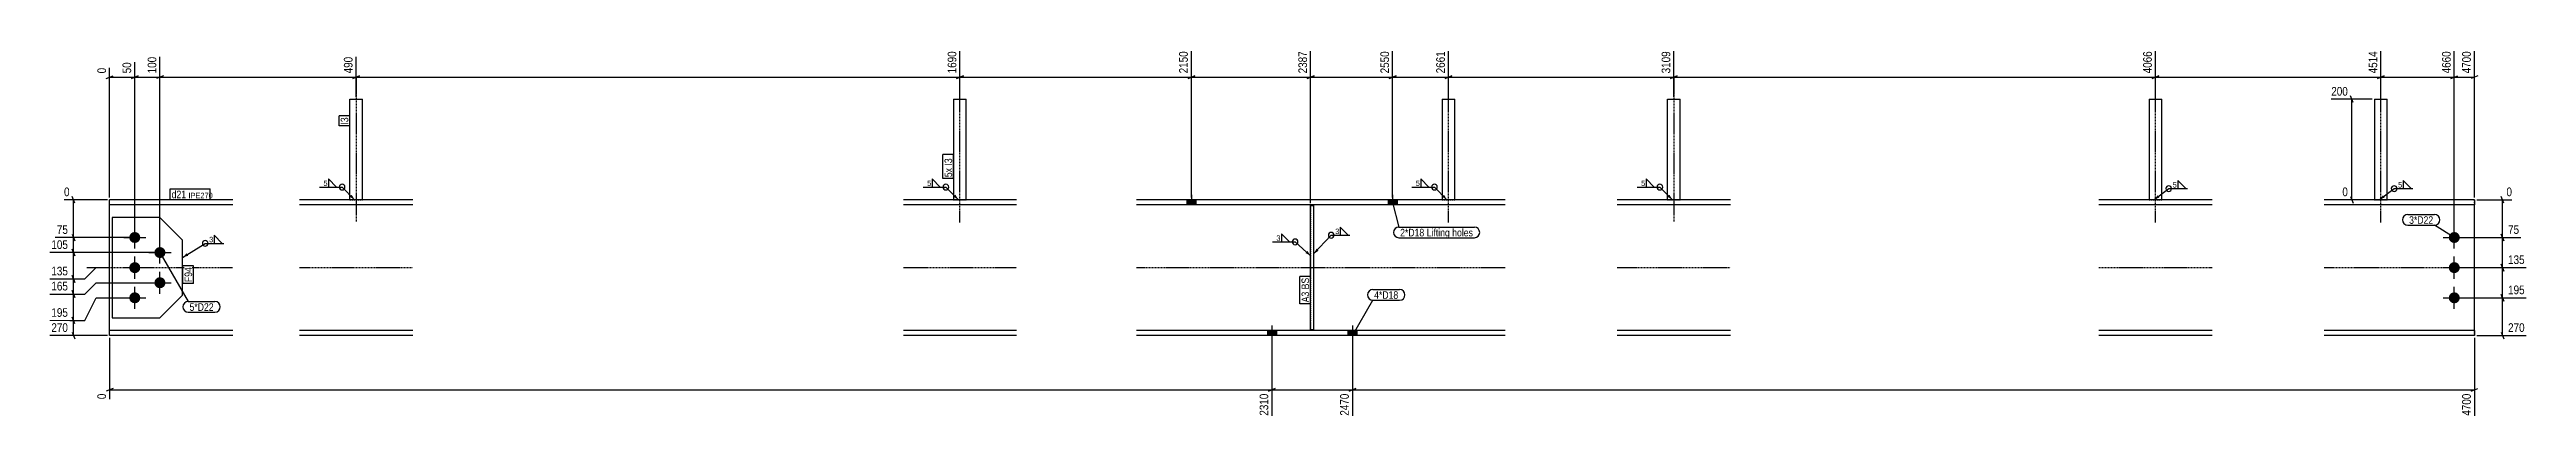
# Model space of a CAD drawing. Header units: millimetres. Extents: x 10 to 27143, y 7 to 1733.
# Drawn here: x 10 to 4933, y 7 to 739 of the extents above; entities that cross this region are included whole.
import ezdxf

# ---------------------------------------------------------------- set-up
doc = ezdxf.new("R2010")
doc.units = ezdxf.units.MM
doc.linetypes.add('DXK_LINE_DOT2', pattern=[3.9198, 1.9599, -1.9599])
doc.linetypes.add('DXK_LINE_DOT3', pattern=[5.9187, 2.979, -0.9799, 0.9799, -0.9799])
for name, color, linetype in [('MÅLSÆTNING', 7, 'Continuous'), ('STÅL', 7, 'Continuous'), ('TEKST', 7, 'Continuous')]:
    doc.layers.add(name, color=color, linetype=linetype)
doc.styles.add('Arial Narrow', font='ARIALN.TTF', dxfattribs={"height": 0.2})

msp = doc.modelspace()

# ---------------------------------------------------------------- hatches: boundary and pattern name
at = {"layer": 'STÅL', "linetype": 'Continuous'}
for points in [[(2270.9, 430.1), (2288.9, 430.1), (2288.9, 440.3), (2270.9, 440.3)], [(2670.9, 430.1), (2688.9, 430.1), (2688.9, 440.3), (2670.9, 440.3)], [(168.9, 365.3, -1), (190.9, 365.3, -1)], [(218.9, 335.3, -1), (240.9, 335.3, -1)], [(4778.9, 365.3, -1), (4800.9, 365.3, -1)], [(168.9, 305.3, -1), (190.9, 305.3, -1)], [(4778.9, 305.3, -1), (4800.9, 305.3, -1)], [(168.9, 245.3, -1), (190.9, 245.3, -1)], [(218.9, 275.3, -1), (240.9, 275.3, -1)], [(4778.9, 245.3, -1), (4800.9, 245.3, -1)], [(2448.9, 180.5), (2430.9, 180.5), (2430.9, 170.3), (2448.9, 170.3)], [(2448.9, 180.5), (2430.9, 180.5), (2430.9, 170.3), (2448.9, 170.3)], [(2608.9, 180.5), (2590.9, 180.5), (2590.9, 170.3), (2608.9, 170.3)], [(2608.9, 180.5), (2590.9, 180.5), (2590.9, 170.3), (2608.9, 170.3)]]:
    msp.add_hatch(color=96, dxfattribs=at).paths.add_polyline_path(points)
at = {"layer": 'TEKST', "linetype": 'Continuous'}
for points in [[(611, 450.3), (616.9, 440.3), (607, 446.4)], [(1811, 450.3), (1816.9, 440.3), (1807, 446.4)], [(2782, 450.3), (2787.9, 440.3), (2778, 446.4)], [(3230, 450.3), (3235.9, 440.3), (3226, 446.4)], [(4203.5, 444.8), (4192.9, 440.3), (4200.2, 449.3)], [(4651.5, 444.8), (4640.9, 440.3), (4648.2, 449.3)], [(285.9, 329), (274.9, 325.4), (282.9, 333.8)], [(2510.4, 338.6), (2516.9, 329), (2506.6, 334.4)], [(2532.7, 338.9), (2522.9, 332.7), (2528.5, 342.8)]]:
    msp.add_hatch(color=3, dxfattribs=at).paths.add_polyline_path(points)

# ---------------------------------------------------------------- linework, layer by layer
at = {"layer": 'MÅLSÆTNING', "color": 7, "linetype": 'Continuous'}
for p, q in [((129.9, 444.8), (129.9, 702.8)), ((179.9, 369.8), (179.9, 713.8)), ((229.9, 339.8), (229.9, 724.7)), ((229.9, 339.8), (229.9, 724.7)), ((619.9, 644.8), (619.9, 724.7)), ((619.9, 644.8), (619.9, 724.7)), ((1819.9, 644.8), (1819.9, 735.7)), ((1819.9, 644.8), (1819.9, 735.7)), ((2279.9, 444.7), (2279.9, 735.7)), ((2279.9, 444.7), (2279.9, 735.7)), ((2516.9, 433.6), (2516.9, 735.7)), ((2516.9, 433.6), (2516.9, 735.7)), ((2679.9, 444.8), (2679.9, 735.7)), ((2679.9, 444.8), (2679.9, 735.7)), ((2790.9, 644.8), (2790.9, 735.7)), ((3238.9, 644.8), (3238.9, 735.7)), ((4195.9, 644.8), (4195.9, 735.7)), ((4195.9, 644.8), (4195.9, 735.7)), ((4643.9, 644.8), (4643.9, 735.7)), ((4789.9, 369.8), (4789.9, 735.7)), ((4829.9, 444.8), (4829.9, 735.7)), ((123.2, 681.5), (136.7, 686.9)), ((173.2, 681.5), (186.7, 686.9)), ((179.9, 684.2), (229.9, 684.2)), ((236.7, 686.9), (223.2, 681.5)), ((236.7, 686.9), (223.2, 681.5)), ((229.9, 684.2), (619.9, 684.2)), ((626.7, 686.9), (613.2, 681.5)), ((613.2, 681.5), (626.7, 686.9)), ((619.9, 684.2), (1819.9, 684.2)), ((1826.7, 686.9), (1813.2, 681.5)), ((1813.2, 681.5), (1826.7, 686.9)), ((1819.9, 684.2), (2279.9, 684.2)), ((2286.7, 686.9), (2273.2, 681.5)), ((2273.2, 681.5), (2286.7, 686.9)), ((2279.9, 684.2), (2516.9, 684.2)), ((2523.7, 686.9), (2510.2, 681.5)), ((2510.2, 681.5), (2523.7, 686.9)), ((2516.9, 684.2), (2679.9, 684.2)), ((2686.7, 686.9), (2673.2, 681.5)), ((2673.2, 681.5), (2686.7, 686.9)), ((2679.9, 684.2), (2790.9, 684.2)), ((2784.2, 681.5), (2797.7, 686.9)), ((3232.2, 681.5), (3245.7, 686.9)), ((4202.7, 686.9), (4189.2, 681.5)), ((4189.2, 681.5), (4202.7, 686.9)), ((4195.9, 684.2), (4643.9, 684.2)), ((4626.9, 640.3), (4545.4, 640.3)), ((4588.7, 633.6), (4583.3, 647.1)), ((4586, 440.3), (4586, 640.3)), ((4637.2, 681.5), (4650.7, 686.9)), ((4783.2, 681.5), (4796.7, 686.9)), ((4789.9, 684.2), (4829.9, 684.2)), ((4836.7, 686.9), (4823.2, 681.5)), ((60.6, 433.6), (55.2, 447.1)), ((4583.3, 447.1), (4588.7, 433.6)), ((4888.6, 433.6), (4883.2, 447.1)), ((125.4, 440.3), (39.3, 440.3)), ((57.9, 365.3), (57.9, 440.3)), ((4626.9, 440.3), (4567.4, 440.3)), ((4834.4, 440.3), (4904.5, 440.3)), ((4885.9, 365.3), (4885.9, 440.3)), ((175.4, 365.3), (21.8, 365.3)), ((175.4, 365.3), (21.8, 365.3)), ((55.2, 372.1), (60.6, 358.6)), ((55.2, 372.1), (60.6, 358.6)), ((57.9, 335.3), (57.9, 365.3)), ((4794.4, 365.3), (4922, 365.3)), ((4794.4, 365.3), (4922, 365.3)), ((4883.2, 372.1), (4888.6, 358.6)), ((4888.6, 358.6), (4883.2, 372.1)), ((4885.9, 305.3), (4885.9, 365.3)), ((225.4, 335.3), (10.8, 335.3)), ((225.4, 335.3), (10.8, 335.3)), ((60.6, 328.6), (55.2, 342.1)), ((55.2, 342.1), (60.6, 328.6)), ((57.9, 282.8), (57.9, 335.3)), ((80.4, 282.8), (102.9, 305.3)), ((80.4, 282.8), (102.9, 305.3)), ((102.9, 305.3), (125.4, 305.3)), ((102.9, 305.3), (125.4, 305.3)), ((4794.4, 305.3), (4933, 305.3)), ((4794.4, 305.3), (4933, 305.3)), ((10.8, 282.8), (80.4, 282.8)), ((10.8, 282.8), (80.4, 282.8)), ((10.8, 252.8), (80.4, 252.8)), ((10.8, 252.8), (80.4, 252.8)), ((60.6, 276.1), (55.2, 289.6)), ((55.2, 289.6), (60.6, 276.1)), ((60.6, 246.1), (55.2, 259.6)), ((55.2, 259.6), (60.6, 246.1)), ((57.9, 252.8), (57.9, 282.8)), ((57.9, 200.3), (57.9, 252.8)), ((80.4, 252.8), (102.9, 275.3)), ((80.4, 252.8), (102.9, 275.3)), ((102.9, 275.3), (225.4, 275.3)), ((102.9, 275.3), (225.4, 275.3)), ((4888.6, 238.6), (4883.2, 252.1)), ((10.8, 200.3), (80.4, 200.3)), ((10.8, 200.3), (80.4, 200.3)), ((60.6, 193.6), (55.2, 207.1)), ((60.6, 193.6), (55.2, 207.1)), ((57.9, 170.3), (57.9, 200.3)), ((80.4, 200.3), (102.9, 245.3)), ((80.4, 200.3), (102.9, 245.3)), ((102.9, 245.3), (175.4, 245.3)), ((102.9, 245.3), (175.4, 245.3)), ((4794.4, 245.3), (4933, 245.3)), ((4885.9, 170.3), (4885.9, 245.3)), ((125.4, 170.3), (10.8, 170.3)), ((55.2, 177.1), (60.6, 163.6)), ((129.9, 165.8), (129.9, 43.7)), ((2439.9, 155.8), (2439.9, 10.8)), ((2599.9, 155.8), (2599.9, 10.8)), ((2599.9, 155.8), (2599.9, 10.8)), ((4829.9, 165.8), (4829.9, 10.8)), ((4834.4, 170.3), (4933, 170.3)), ((4883.2, 177.1), (4888.6, 163.6)), ((136.7, 65), (123.2, 59.6)), ((129.9, 62.3), (2439.9, 62.3)), ((2433.2, 59.6), (2446.7, 65)), ((2606.7, 65), (2593.2, 59.6)), ((2593.2, 59.6), (2606.7, 65)), ((2599.9, 62.3), (4829.9, 62.3)), ((4823.2, 59.6), (4836.7, 65))]:
    msp.add_line(p, q, dxfattribs=at)
at = {"layer": 'STÅL', "color": 2, "linetype": 'Continuous'}
for p, q in [((607.4, 440.3), (607.4, 640.3)), ((607.4, 640.3), (632.4, 640.3)), ((632.4, 440.3), (632.4, 640.3)), ((1807.4, 640.3), (1807.4, 440.3)), ((1807.4, 640.3), (1832.4, 640.3)), ((1832.4, 440.3), (1832.4, 640.3)), ((2778.4, 640.3), (2778.4, 440.3)), ((2778.4, 640.3), (2803.4, 640.3)), ((2803.4, 440.3), (2803.4, 640.3)), ((3226.4, 440.3), (3226.4, 640.3)), ((3226.4, 640.3), (3251.4, 640.3)), ((3251.4, 440.3), (3251.4, 640.3)), ((4183.4, 640.3), (4183.4, 440.3)), ((4183.4, 640.3), (4208.4, 640.3)), ((4208.4, 440.3), (4208.4, 640.3)), ((4631.4, 640.3), (4631.4, 440.3)), ((4631.4, 640.3), (4656.4, 640.3)), ((4656.4, 440.3), (4656.4, 640.3)), ((129.9, 170.3), (129.9, 440.3)), ((374.9, 440.3), (129.9, 440.3)), ((374.9, 430.1), (129.9, 430.1)), ((134.9, 405.3), (134.9, 205.3)), ((229.9, 405.3), (134.9, 405.3)), ((274.9, 360.3), (229.9, 405.3)), ((732.4, 440.3), (507.4, 440.3)), ((732.4, 430.1), (507.4, 430.1)), ((1932.4, 440.3), (1707.4, 440.3)), ((1932.4, 430.1), (1707.4, 430.1)), ((2903.4, 440.3), (2170.9, 440.3)), ((2903.4, 430.1), (2170.9, 430.1)), ((2516.9, 429.1), (2522.9, 429.1)), ((2516.9, 181.5), (2516.9, 429.1)), ((2522.9, 429.1), (2522.9, 181.5)), ((3351.4, 440.3), (3126.4, 440.3)), ((3351.4, 430.1), (3126.4, 430.1)), ((4308.4, 440.3), (4083.4, 440.3)), ((4308.4, 430.1), (4083.4, 430.1)), ((4829.9, 440.3), (4531.4, 440.3)), ((4829.9, 430.1), (4531.4, 430.1)), ((4829.9, 440.3), (4829.9, 430.1)), ((4829.9, 415.1), (4829.9, 430.1)), ((4829.9, 180.5), (4829.9, 415.1)), ((274.9, 250.3), (274.9, 360.3)), ((229.9, 205.3), (274.9, 250.3)), ((134.9, 205.3), (229.9, 205.3)), ((374.9, 180.5), (129.9, 180.5)), ((374.9, 170.3), (129.9, 170.3)), ((732.4, 180.5), (507.4, 180.5)), ((732.4, 170.3), (507.4, 170.3)), ((1932.4, 180.5), (1707.4, 180.5)), ((1932.4, 170.3), (1707.4, 170.3)), ((2903.4, 180.5), (2170.9, 180.5)), ((2903.4, 170.3), (2170.9, 170.3)), ((2522.9, 181.5), (2516.9, 181.5)), ((3351.4, 180.5), (3126.4, 180.5)), ((3351.4, 170.3), (3126.4, 170.3)), ((4308.4, 180.5), (4083.4, 180.5)), ((4308.4, 170.3), (4083.4, 170.3)), ((4829.9, 180.5), (4531.4, 180.5)), ((4829.9, 170.3), (4531.4, 170.3)), ((4829.9, 180.5), (4829.9, 170.3))]:
    msp.add_line(p, q, dxfattribs=at)
at = {"layer": 'STÅL', "color": 7, "linetype": 'DXK_LINE_DOT3'}
for p, q in [((619.9, 685.3), (619.9, 395.3)), ((1819.9, 395.3), (1819.9, 685.3)), ((2790.9, 395.3), (2790.9, 685.3)), ((3238.9, 685.3), (3238.9, 395.3)), ((4195.9, 395.3), (4195.9, 685.3)), ((4643.9, 395.3), (4643.9, 685.3)), ((84.9, 305.3), (374.9, 305.3)), ((507.4, 305.3), (732.4, 305.3)), ((1707.4, 305.3), (1932.4, 305.3)), ((2170.9, 305.3), (2903.4, 305.3)), ((3126.4, 305.3), (3351.4, 305.3)), ((4083.4, 305.3), (4308.4, 305.3)), ((4531.4, 305.3), (4874.9, 305.3))]:
    msp.add_line(p, q, dxfattribs=at)
at = {"layer": 'STÅL', "color": 96, "linetype": 'Continuous'}
for p, q in [((2279.9, 450.3), (2279.9, 430.1)), ((2679.9, 450.3), (2679.9, 430.1)), ((2270.9, 440.3), (2270.9, 430.1)), ((2288.9, 440.3), (2288.9, 430.1)), ((2670.9, 440.3), (2670.9, 430.1)), ((2688.9, 440.3), (2688.9, 430.1)), ((157.9, 365.3), (201.9, 365.3)), ((179.9, 343.3), (179.9, 387.3)), ((229.9, 313.3), (229.9, 357.3)), ((4767.9, 365.3), (4811.9, 365.3)), ((4789.9, 343.3), (4789.9, 387.3)), ((157.9, 305.3), (201.9, 305.3)), ((179.9, 283.3), (179.9, 327.3)), ((207.9, 335.3), (251.9, 335.3)), ((229.9, 253.3), (229.9, 297.3)), ((4767.9, 305.3), (4811.9, 305.3)), ((4789.9, 283.3), (4789.9, 327.3)), ((179.9, 223.3), (179.9, 267.3)), ((207.9, 275.3), (251.9, 275.3)), ((4789.9, 223.3), (4789.9, 267.3)), ((157.9, 245.3), (201.9, 245.3)), ((4767.9, 245.3), (4811.9, 245.3)), ((2430.9, 180.5), (2430.9, 170.3)), ((2430.9, 180.5), (2430.9, 170.3)), ((2439.9, 190.5), (2439.9, 125.5)), ((2439.9, 190.5), (2439.9, 125.5)), ((2448.9, 180.5), (2448.9, 170.3)), ((2448.9, 180.5), (2448.9, 170.3)), ((2590.9, 180.5), (2590.9, 170.3)), ((2590.9, 180.5), (2590.9, 170.3)), ((2599.9, 190.5), (2599.9, 125.5)), ((2599.9, 190.5), (2599.9, 125.5)), ((2608.9, 180.5), (2608.9, 170.3)), ((2608.9, 180.5), (2608.9, 170.3))]:
    msp.add_line(p, q, dxfattribs=at)
at = {"layer": 'STÅL', "color": 7, "linetype": 'DXK_LINE_DOT2'}
for p, q in [((607.4, 440.3), (632.4, 440.3)), ((1807.4, 440.3), (1832.4, 440.3)), ((2522.9, 429.1), (2516.9, 429.1)), ((2516.9, 429.1), (2516.9, 181.5)), ((2522.9, 429.1), (2522.9, 181.5)), ((2778.4, 440.3), (2803.4, 440.3)), ((3226.4, 440.3), (3251.4, 440.3)), ((4183.4, 440.3), (4208.4, 440.3)), ((4631.4, 440.3), (4656.4, 440.3)), ((4829.9, 430.1), (4829.9, 440.3)), ((4829.9, 415.1), (4829.9, 429)), ((2522.9, 181.5), (2516.9, 181.5)), ((4829.9, 170.3), (4829.9, 180.5))]:
    msp.add_line(p, q, dxfattribs=at)
at = {"layer": 'TEKST', "color": 3, "linetype": 'Continuous'}
for p, q in [((616.9, 440.3), (592, 465.6)), ((1816.9, 440.3), (1792, 465.6)), ((2787.9, 440.3), (2763, 465.6)), ((3235.9, 440.3), (3211, 465.6)), ((2516.9, 329), (2486, 356.6))]:
    msp.add_line(p, q, dxfattribs=at)
for centre in [(592, 465.6), (1792, 465.6), (2763, 465.6), (3211, 465.6), (2486, 356.6)]:
    msp.add_arc(centre, 5.62, 270, 90, dxfattribs=at)

# ---------------------------------------------------------------- wipeouts: each hides what was drawn before it
at = {"color": 0}
for points in [[(562.5, 466.9), (562.5, 480), (553.9, 480), (553.9, 466.9)], [(1762.5, 466.9), (1762.5, 480), (1753.9, 480), (1753.9, 466.9)], [(2733.5, 466.9), (2733.5, 480), (2724.9, 480), (2724.9, 466.9)], [(3181.5, 466.9), (3181.5, 480), (3172.9, 480), (3172.9, 466.9)], [(335.5, 355), (335.5, 368), (326.8, 368), (326.8, 355)], [(2456.5, 358), (2456.5, 371), (2447.9, 371), (2447.9, 358)], [(2573.4, 371.3), (2573.4, 384.3), (2564.8, 384.3), (2564.8, 371.3)], [(2742.7, 367.5), (2742.7, 383.2), (2694.8, 383.2), (2694.8, 367.5)], [(2691.1, 243.3), (2691.1, 259), (2643.1, 259), (2643.1, 243.3)]]:
    msp.add_wipeout(points, dxfattribs=at).dxf.layer = 'TEKST'

# ---------------------------------------------------------------- next in the draw order: linework, layer by layer
at = {"layer": 'TEKST', "color": 3, "linetype": 'Continuous'}
for p, q in [((546.9, 465.6), (592, 465.6)), ((580.9, 465.6), (564.9, 481.7)), ((564.9, 481.7), (564.9, 465.6)), ((564.9, 465.6), (580.9, 465.6)), ((1746.9, 465.6), (1792, 465.6)), ((1780.9, 465.6), (1764.9, 481.7)), ((1764.9, 481.7), (1764.9, 465.6)), ((1764.9, 465.6), (1780.9, 465.6)), ((2717.9, 465.6), (2763, 465.6)), ((2751.9, 465.6), (2735.9, 481.7)), ((2735.9, 481.7), (2735.9, 465.6)), ((2735.9, 465.6), (2751.9, 465.6)), ((3165.9, 465.6), (3211, 465.6)), ((3199.9, 465.6), (3183.9, 481.7)), ((3183.9, 481.7), (3183.9, 465.6)), ((3183.9, 465.6), (3199.9, 465.6)), ((274.9, 325.4), (319.8, 353.6)), ((319.8, 353.6), (357.1, 353.6)), ((353.8, 353.6), (337.8, 369.7)), ((337.8, 369.7), (337.8, 353.6)), ((337.8, 353.6), (353.8, 353.6)), ((2440.9, 356.6), (2486, 356.6)), ((2474.9, 356.6), (2458.9, 372.7)), ((2458.9, 372.7), (2458.9, 356.6)), ((2458.9, 356.6), (2474.9, 356.6)), ((2522.9, 332.7), (2557.8, 369.9)), ((2557.8, 369.9), (2595, 369.9)), ((2591.8, 369.9), (2575.8, 386)), ((2575.8, 386), (2575.8, 369.9)), ((2575.8, 369.9), (2591.8, 369.9))]:
    msp.add_line(p, q, dxfattribs=at)
for centre, start, end in [((592, 465.6), 90, 270), ((1792, 465.6), 90, 270), ((2763, 465.6), 90, 270), ((3211, 465.6), 90, 270), ((319.8, 353.6), 90, 270), ((319.8, 353.6), 270, 90), ((2486, 356.6), 90, 270), ((2557.8, 369.9), 90, 270), ((2557.8, 369.9), 270, 90)]:
    msp.add_arc(centre, 5.62, start, end, dxfattribs=at)

# ---------------------------------------------------------------- next in the draw order: texts
at = {"layer": 'TEKST', "color": 3, "style": 'Arial Narrow'}
for s, p in [('5', (554.8, 467.8)), ('5', (1754.8, 467.8)), ('5', (2725.8, 467.8)), ('5', (3173.8, 467.8)), ('3', (327.7, 355.9)), ('3', (2448.8, 358.9)), ('3', (2565.7, 372.2))]:
    msp.add_text(s, height=10.7, dxfattribs=at).set_placement(p)

# ---------------------------------------------------------------- next in the draw order: wipeouts: each hides what was drawn before it
at = {"color": 0, "linetype": 'Continuous'}
for points in [[(1816.3, 739.3), (1791.1, 739.3), (1791.1, 688.2), (1816.3, 688.2)], [(2276.3, 739.3), (2251.1, 739.3), (2251.1, 688.2), (2276.3, 688.2)], [(2513.3, 739.3), (2488.1, 739.3), (2488.1, 688.2), (2513.3, 688.2)], [(2676.3, 739.3), (2651.1, 739.3), (2651.1, 688.2), (2676.3, 688.2)], [(2787.3, 739.3), (2762.1, 739.3), (2762.1, 688.2), (2787.3, 688.2)], [(4640.3, 739.3), (4615.1, 739.3), (4615.1, 688.2), (4640.3, 688.2)], [(4826.3, 739.3), (4801.1, 739.3), (4801.1, 688.2), (4826.3, 688.2)], [(226.3, 728.3), (201.1, 728.3), (201.1, 688.2), (226.3, 688.2)], [(616.3, 728.3), (591.1, 728.3), (591.1, 688.2), (616.3, 688.2)], [(4582, 643.9), (4582, 669.1), (4541.8, 669.1), (4541.8, 643.9)], [(53.9, 443.9), (53.9, 469.1), (35.7, 469.1), (35.7, 443.9)], [(4582, 443.9), (4582, 469.1), (4563.8, 469.1), (4563.8, 443.9)], [(4908.1, 443.9), (4908.1, 469.1), (4890, 469.1), (4890, 443.9)], [(50.6, 368.9), (50.6, 394.1), (21.4, 394.1), (21.4, 368.9)], [(4922.4, 368.9), (4922.4, 394.1), (4893.2, 394.1), (4893.2, 368.9)], [(50.6, 286.4), (50.6, 311.6), (10.5, 311.6), (10.5, 286.4)], [(4933.3, 248.9), (4933.3, 274.1), (4893.2, 274.1), (4893.2, 248.9)], [(50.6, 203.9), (50.6, 229.1), (10.5, 229.1), (10.5, 203.9)], [(4933.3, 173.9), (4933.3, 199.1), (4893.2, 199.1), (4893.2, 173.9)], [(126.3, 58.3), (101.1, 58.3), (101.1, 40.1), (126.3, 40.1)], [(2436.3, 58.3), (2411.1, 58.3), (2411.1, 7.2), (2436.3, 7.2)], [(4826.3, 58.3), (4801.1, 58.3), (4801.1, 7.2), (4826.3, 7.2)]]:
    msp.add_wipeout(points, dxfattribs=at).dxf.layer = 'MÅLSÆTNING'
at = {"color": 0}
for points in [[(604.3, 604.3), (588.5, 604.3), (588.5, 589.9), (604.3, 589.9)], [(281.9, 443.5), (281.9, 459.2), (253.1, 459.2), (253.1, 443.5)], [(4237.9, 463.8), (4237.9, 476.9), (4229.3, 476.9), (4229.3, 463.8)], [(4685.9, 463.8), (4685.9, 476.9), (4677.3, 476.9), (4677.3, 463.8)], [(4748, 392.5), (4748, 408.2), (4700.1, 408.2), (4700.1, 392.5)], [(2742.7, 367.5), (2742.7, 383.2), (2694.8, 383.2), (2694.8, 367.5)], [(2513.8, 257.4), (2498, 257.4), (2498, 236.3), (2513.8, 236.3)], [(2691.1, 243.3), (2691.1, 259), (2643.1, 259), (2643.1, 243.3)], [(336.6, 219.4), (336.6, 235.2), (288.7, 235.2), (288.7, 219.4)]]:
    msp.add_wipeout(points, dxfattribs=at).dxf.layer = 'TEKST'

# ---------------------------------------------------------------- next in the draw order: linework, layer by layer
at = {"layer": 'MÅLSÆTNING', "color": 7, "linetype": 'Continuous'}
for p, q in [((179.9, 369.8), (179.9, 713.8)), ((2790.9, 644.8), (2790.9, 735.7)), ((4643.9, 644.8), (4643.9, 735.7)), ((4789.9, 369.8), (4789.9, 735.7)), ((129.9, 684.2), (179.9, 684.2)), ((186.7, 686.9), (173.2, 681.5)), ((2797.7, 686.9), (2784.2, 681.5)), ((2790.9, 684.2), (3238.9, 684.2)), ((4650.7, 686.9), (4637.2, 681.5)), ((4643.9, 684.2), (4789.9, 684.2)), ((4783.2, 681.5), (4796.7, 686.9)), ((4883.2, 312.1), (4888.6, 298.6)), ((4888.6, 298.6), (4883.2, 312.1)), ((4885.9, 245.3), (4885.9, 305.3)), ((4883.2, 252.1), (4888.6, 238.6)), ((4794.4, 245.3), (4933, 245.3)), ((2439.9, 155.8), (2439.9, 10.8)), ((2446.7, 65), (2433.2, 59.6)), ((2439.9, 62.3), (2599.9, 62.3))]:
    msp.add_line(p, q, dxfattribs=at)
at = {"layer": 'TEKST', "color": 3, "linetype": 'Continuous'}
for p, q in [((4192.9, 440.3), (4222.3, 462.5)), ((4222.3, 462.5), (4259.5, 462.5)), ((4256.3, 462.5), (4240.3, 478.6)), ((4240.3, 478.6), (4240.3, 462.5)), ((4240.3, 462.5), (4256.3, 462.5)), ((4640.9, 440.3), (4670.3, 462.5)), ((4670.3, 462.5), (4707.5, 462.5)), ((4704.3, 462.5), (4688.3, 478.6)), ((4688.3, 478.6), (4688.3, 462.5)), ((4688.3, 462.5), (4704.3, 462.5))]:
    msp.add_line(p, q, dxfattribs=at)
at = {"layer": 'TEKST', "color": 7, "linetype": 'Continuous'}
for p, q in [((2679.9, 435.2), (2692.1, 385.9)), ((2640.4, 261.7), (2693.8, 261.7)), ((2599.9, 170.4), (2640.4, 240.6)), ((2640.4, 240.6), (2693.8, 240.6))]:
    msp.add_line(p, q, dxfattribs=at)
at = {"layer": 'TEKST', "color": 3, "linetype": 'Continuous'}
for centre, start, end in [((4222.3, 462.5), 90, 270), ((4222.3, 462.5), 270, 90), ((4670.3, 462.5), 90, 270), ((4670.3, 462.5), 270, 90)]:
    msp.add_arc(centre, 5.62, start, end, dxfattribs=at)
at = {"layer": 'TEKST', "color": 7, "linetype": 'Continuous'}
for centre, start, end in [((2692.1, 375.4), 90, 270), ((2640.4, 251.1), 90, 270), ((2693.8, 251.1), 270, 90)]:
    msp.add_arc(centre, 10.6, start, end, dxfattribs=at)

# ---------------------------------------------------------------- next in the draw order: texts
at = {"layer": 'MÅLSÆTNING', "color": 3, "linetype": 'Continuous', "style": 'Arial Narrow'}
for s, height, p in [('100', 17.18, (222.7, 691.8)), ('490', 17.18, (612.7, 691.8)), ('1690', 17.18, (1812.7, 691.8)), ('2150', 17.18, (2272.7, 691.8)), ('2387', 17.18, (2509.7, 691.8)), ('2550', 17.18, (2672.7, 691.8)), ('2661', 17.18, (2783.7, 691.8)), ('4514', 17.18, (4636.7, 691.8)), ('4700', 17.18, (4822.7, 691.8)), ('0', 17.2, (122.7, 43.7)), ('2310', 17.18, (2432.7, 10.8)), ('4700', 17.18, (4822.7, 10.8))]:
    msp.add_text(s, height=height, rotation=90.0002, dxfattribs=at).set_placement(p)
for s, height, p in [('200', 17.18, (4545.4, 647.5)), ('0', 17.2, (39.3, 447.5)), ('0', 17.2, (4567.4, 447.5)), ('0', 17.2, (4893.6, 447.5)), ('75', 17.18, (25, 372.5)), ('75', 17.18, (4896.8, 372.5)), ('135', 17.18, (14.1, 290)), ('195', 17.18, (4896.8, 252.5)), ('270', 17.18, (4896.8, 177.5))]:
    msp.add_text(s, height=height, dxfattribs=at).set_placement(p)
at = {"layer": 'TEKST', "color": 3, "style": 'Arial Narrow'}
for s, height, p in [('5', 10.7, (4230.2, 464.7)), ('5', 10.7, (4678.2, 464.7)), ('4*D18', 15.03, (2643.1, 243.3))]:
    msp.add_text(s, height=height, dxfattribs=at).set_placement(p)

# ---------------------------------------------------------------- next in the draw order: wipeouts: each hides what was drawn before it
at = {"color": 0, "linetype": 'Continuous'}
msp.add_wipeout([(50.6, 173.9), (50.6, 199.1), (10.5, 199.1), (10.5, 173.9)], dxfattribs=at).dxf.layer = 'MÅLSÆTNING'
at = {"color": 0}
for points in [[(604.3, 604.3), (588.5, 604.3), (588.5, 589.9), (604.3, 589.9)], [(1804.3, 503.6), (1788.5, 503.6), (1788.5, 485.3), (1804.3, 485.3)], [(281.9, 443.5), (281.9, 459.2), (253.1, 459.2), (253.1, 443.5)], [(4748, 392.5), (4748, 408.2), (4700.1, 408.2), (4700.1, 392.5)], [(2839.6, 367.5), (2839.6, 383.2), (2747.5, 383.2), (2747.5, 367.5)], [(2513.8, 257.4), (2498, 257.4), (2498, 236.3), (2513.8, 236.3)], [(336.6, 219.4), (336.6, 235.2), (288.7, 235.2), (288.7, 219.4)]]:
    msp.add_wipeout(points, dxfattribs=at).dxf.layer = 'TEKST'

# ---------------------------------------------------------------- next in the draw order: linework, layer by layer
at = {"layer": 'TEKST', "color": 7, "linetype": 'Continuous'}
for p, q in [((585.8, 587.2), (585.8, 607)), ((607, 607), (585.8, 607)), ((607, 587.2), (607, 607)), ((607, 587.2), (585.8, 587.2)), ((250.4, 440.8), (250.4, 461.9)), ((4697.4, 410.9), (4750.7, 410.9)), ((4697.4, 389.8), (4750.7, 389.8)), ((4789.9, 365.3), (4750.7, 389.8)), ((229.9, 335.3), (286, 237.9)), ((286, 237.9), (339.3, 237.9)), ((286, 216.7), (339.3, 216.7)), ((2516.5, 233.6), (2495.3, 233.6))]:
    msp.add_line(p, q, dxfattribs=at)
for centre, start, end in [((4697.4, 400.4), 90, 270), ((4750.7, 400.4), 270, 90), ((286, 227.3), 90, 270), ((339.3, 227.3), 270, 90)]:
    msp.add_arc(centre, 10.6, start, end, dxfattribs=at)

# ---------------------------------------------------------------- next in the draw order: texts
at = {"layer": 'MÅLSÆTNING', "color": 3, "linetype": 'Continuous', "style": 'Arial Narrow'}
for s, p in [('195', (14.1, 207.5)), ('270', (14.1, 177.5))]:
    msp.add_text(s, height=17.18, dxfattribs=at).set_placement(p)
at = {"layer": 'TEKST', "color": 3, "style": 'Arial Narrow'}
msp.add_text('I3', height=15.03, rotation=90.0002, dxfattribs=at).set_placement((604.3, 589.9))
for s, p in [('3*D22', (4700.1, 392.5)), ('5*D22', (288.7, 219.4))]:
    msp.add_text(s, height=15.03, dxfattribs=at).set_placement(p)

# ---------------------------------------------------------------- next in the draw order: wipeouts: each hides what was drawn before it
at = {"color": 0, "linetype": 'Continuous'}
for points in [[(3235.3, 739.3), (3210.1, 739.3), (3210.1, 688.2), (3235.3, 688.2)], [(4786.3, 739.3), (4761.1, 739.3), (4761.1, 688.2), (4786.3, 688.2)], [(126.3, 706.4), (101.1, 706.4), (101.1, 688.2), (126.3, 688.2)], [(176.3, 717.4), (151.1, 717.4), (151.1, 688.2), (176.3, 688.2)], [(50.6, 338.9), (50.6, 364.1), (10.5, 364.1), (10.5, 338.9)], [(4933.3, 308.9), (4933.3, 334.1), (4893.2, 334.1), (4893.2, 308.9)], [(50.6, 256.4), (50.6, 281.6), (10.5, 281.6), (10.5, 256.4)], [(2596.3, 58.3), (2571.1, 58.3), (2571.1, 7.2), (2596.3, 7.2)]]:
    msp.add_wipeout(points, dxfattribs=at).dxf.layer = 'MÅLSÆTNING'
at = {"color": 0}
for points in [[(1804.3, 503.6), (1788.5, 503.6), (1788.5, 485.3), (1804.3, 485.3)], [(327, 443.5), (327, 454.7), (286.6, 454.7), (286.6, 443.5)], [(2839.6, 367.5), (2839.6, 383.2), (2747.5, 383.2), (2747.5, 367.5)], [(2513.8, 285.1), (2498, 285.1), (2498, 262.1), (2513.8, 262.1)]]:
    msp.add_wipeout(points, dxfattribs=at).dxf.layer = 'TEKST'

# ---------------------------------------------------------------- next in the draw order: linework, layer by layer
at = {"layer": 'MÅLSÆTNING', "color": 7, "linetype": 'Continuous'}
for p, q in [((3238.9, 644.8), (3238.9, 735.7)), ((3245.7, 686.9), (3232.2, 681.5)), ((3238.9, 684.2), (4195.9, 684.2))]:
    msp.add_line(p, q, dxfattribs=at)
at = {"layer": 'TEKST', "color": 7, "linetype": 'Continuous'}
for p, q in [((1807, 482.6), (1785.8, 482.6)), ((2692.1, 385.9), (2842.3, 385.9)), ((2692.1, 364.8), (2842.3, 364.8))]:
    msp.add_line(p, q, dxfattribs=at)
msp.add_arc((2842.3, 375.4), 10.6, 270, 90, dxfattribs=at)

# ---------------------------------------------------------------- next in the draw order: texts
at = {"layer": 'MÅLSÆTNING', "color": 3, "linetype": 'Continuous', "style": 'Arial Narrow'}
for s, height, p in [('0', 17.2, (122.7, 691.8)), ('50', 17.18, (172.7, 691.8)), ('3109', 17.18, (3231.7, 691.8)), ('4660', 17.18, (4782.7, 691.8)), ('2470', 17.18, (2592.7, 10.8))]:
    msp.add_text(s, height=height, rotation=90.0002, dxfattribs=at).set_placement(p)
for s, p in [('105', (14.1, 342.5)), ('135', (4896.8, 312.5)), ('165', (14.1, 260))]:
    msp.add_text(s, height=17.18, dxfattribs=at).set_placement(p)
at = {"layer": 'TEKST', "color": 3, "style": 'Arial Narrow'}
for s, height, p in [('2*D18', 15.03, (2694.8, 367.5)), ('Lifting holes', 15.032, (2747.5, 367.5))]:
    msp.add_text(s, height=height, dxfattribs=at).set_placement(p)

# ---------------------------------------------------------------- next in the draw order: wipeouts: each hides what was drawn before it
at = {"color": 0}
for points in [[(1804.3, 522.7), (1788.5, 522.7), (1788.5, 508.3), (1804.3, 508.3)], [(327, 443.5), (327, 454.7), (286.6, 454.7), (286.6, 443.5)], [(293.8, 306.3), (278.1, 306.3), (278.1, 276.6), (293.8, 276.6)], [(2513.8, 285.1), (2498, 285.1), (2498, 262.1), (2513.8, 262.1)]]:
    msp.add_wipeout(points, dxfattribs=at).dxf.layer = 'TEKST'

# ---------------------------------------------------------------- next in the draw order: linework, layer by layer
at = {"layer": 'TEKST', "color": 7, "linetype": 'Continuous'}
for p, q in [((250.4, 461.9), (329.7, 461.9)), ((329.7, 440.8), (329.7, 461.9)), ((250.4, 440.8), (329.7, 440.8)), ((2495.3, 233.6), (2495.3, 287.8)), ((2516.5, 287.8), (2495.3, 287.8)), ((2516.5, 233.6), (2516.5, 287.8))]:
    msp.add_line(p, q, dxfattribs=at)

# ---------------------------------------------------------------- next in the draw order: texts
at = {"layer": 'TEKST', "color": 3, "style": 'Arial Narrow'}
for s, height, p in [('d21', 15.03, (253.1, 443.5)), ('IPE270', 10.74, (286.6, 443.5))]:
    msp.add_text(s, height=height, dxfattribs=at).set_placement(p)
for s, p in [('BS', (2513.8, 262.1)), ('A3', (2513.8, 236.3))]:
    msp.add_text(s, height=15.03, rotation=90.0002, dxfattribs=at).set_placement(p)

# ---------------------------------------------------------------- next in the draw order: wipeouts: each hides what was drawn before it
at = {"color": 0, "linetype": 'Continuous'}
msp.add_wipeout([(4192.3, 739.3), (4167.1, 739.3), (4167.1, 688.2), (4192.3, 688.2)], dxfattribs=at).dxf.layer = 'MÅLSÆTNING'
at = {"color": 0}
for points in [[(1804.3, 522.7), (1788.5, 522.7), (1788.5, 508.3), (1804.3, 508.3)], [(293.8, 306.3), (278.1, 306.3), (278.1, 276.6), (293.8, 276.6)]]:
    msp.add_wipeout(points, dxfattribs=at).dxf.layer = 'TEKST'

# ---------------------------------------------------------------- next in the draw order: linework, layer by layer
at = {"layer": 'TEKST', "color": 7, "linetype": 'Continuous'}
for p, q in [((1785.8, 482.6), (1785.8, 530.1)), ((1807, 530.1), (1785.8, 530.1)), ((1807, 482.6), (1807, 530.1)), ((275.4, 273.9), (275.4, 309)), ((296.5, 309), (275.4, 309)), ((296.5, 273.9), (296.5, 309)), ((296.5, 273.9), (275.4, 273.9))]:
    msp.add_line(p, q, dxfattribs=at)

# ---------------------------------------------------------------- next in the draw order: texts
at = {"layer": 'MÅLSÆTNING', "color": 3, "linetype": 'Continuous', "style": 'Arial Narrow'}
msp.add_text('4066', height=17.18, rotation=90.0002, dxfattribs=at).set_placement((4188.7, 691.8))
at = {"layer": 'TEKST', "color": 3, "style": 'Arial Narrow'}
for s, p in [('I3', (1804.3, 508.3)), ('5x', (1804.3, 485.3)), ('F94', (293.8, 276.6))]:
    msp.add_text(s, height=15.03, rotation=90.0002, dxfattribs=at).set_placement(p)

doc.saveas('drawing.dxf')
